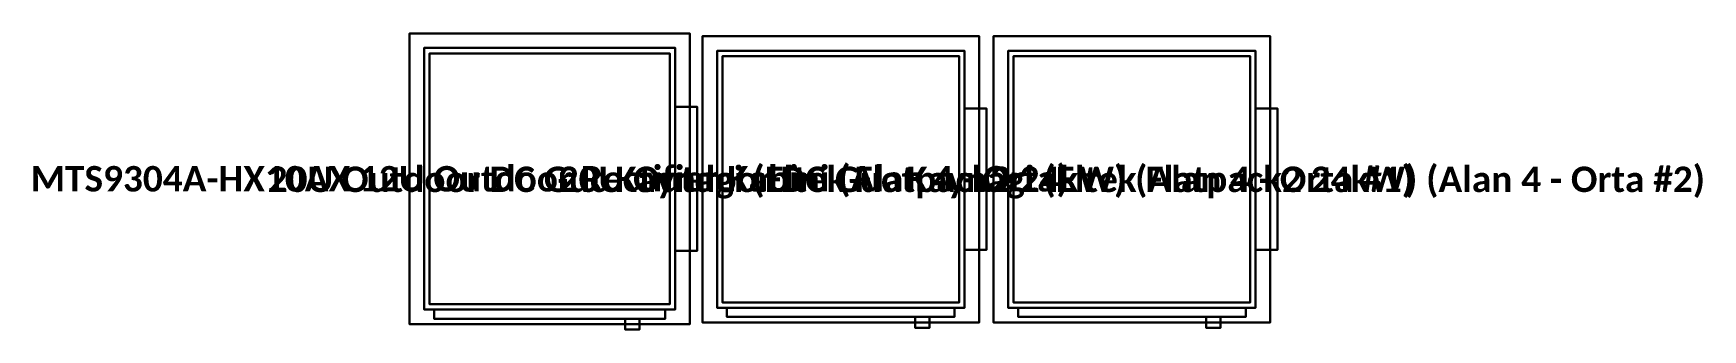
# Model space of a CAD drawing. Header units: millimetres. Extents: x -25000 to 25000, y -60388 to 35000.
# Drawn here: x -419 to 4169, y -60300 to -59485 of the extents above; entities that cross this region are included whole.
import ezdxf
from ezdxf.enums import TextEntityAlignment as Align

# ---------------------------------------------------------------- set-up
doc = ezdxf.new("R2010")
doc.units = ezdxf.units.MM
doc.layers.add('EKP_RECTIFIER_ELTEK_20U', color=3, linetype='CONTINUOUS')
doc.layers.add('EKP_RECTIFIER_MTS9304A', color=94, linetype='CONTINUOUS')
doc.styles.get("Standard").update_dxf_attribs({"font": 'calibrib.ttf'})

msp = doc.modelspace()

# ---------------------------------------------------------------- texts
at = {"layer": 'EKP_RECTIFIER_ELTEK_20U'}
for s, p in [('20U Outdoor DC Guc Kaynagi (Eltek Flatpack2 24kW) (Alan 4 - Orta #1)', (1800, -59886.5)), ('20U Outdoor DC Guc Kaynagi (Eltek Flatpack2 24kW) (Alan 4 - Orta #2)', (2600, -59886.5))]:
    msp.add_text(s, height=70, dxfattribs=at).set_placement(p, align=Align.MIDDLE_CENTER)
at = {"layer": 'EKP_RECTIFIER_MTS9304A'}
msp.add_text('MTS9304A-HX10AX 12U Outdoor Rectifier Kabini (Alan 4 - Orta)', height=70, dxfattribs=at).set_placement((1000, -59885), align=Align.MIDDLE_CENTER)

# ---------------------------------------------------------------- linework, layer by layer
at = {"layer": 'EKP_RECTIFIER_ELTEK_20U'}
for p, q in [((2180, -59493, 19361), (1420, -59493, 19361)), ((1420, -59493, 19361), (1420, -60280, 19361)), ((2180, -59493, 19441), (1420, -59493, 19441)), ((1420, -59493, 19441), (1420, -60280, 19441)), ((1420, -59493, 19361), (1420, -59493, 19441)), ((2180, -60280, 19361), (2180, -59493, 19361)), ((2180, -60280, 19441), (2180, -59493, 19441)), ((2180, -59493, 19361), (2180, -59493, 19441)), ((2980, -59493, 19361), (2220, -59493, 19361)), ((2220, -59493, 19361), (2220, -60280, 19361)), ((2980, -59493, 19441), (2220, -59493, 19441)), ((2220, -59493, 19441), (2220, -60280, 19441)), ((2220, -59493, 19361), (2220, -59493, 19441)), ((2980, -60280, 19361), (2980, -59493, 19361)), ((2980, -60280, 19441), (2980, -59493, 19441)), ((2980, -59493, 19361), (2980, -59493, 19441)), ((2140, -59533, 18221), (1460, -59533, 18221)), ((1460, -59533, 18221), (1460, -60240, 18221)), ((2140, -59533, 19361), (1460, -59533, 19361)), ((1460, -59533, 19361), (1460, -60240, 19361)), ((1460, -59533, 18221), (1460, -59533, 19361)), ((2125, -59548, 18121), (1475, -59548, 18121)), ((1475, -59548, 18121), (1475, -60225, 18121)), ((2125, -59548, 18221), (1475, -59548, 18221)), ((1475, -59548, 18221), (1475, -60225, 18221)), ((1475, -59548, 18121), (1475, -59548, 18221)), ((2125, -60225, 18121), (2125, -59548, 18121)), ((2125, -60225, 18221), (2125, -59548, 18221)), ((2125, -59548, 18121), (2125, -59548, 18221)), ((2140, -60240, 18221), (2140, -59533, 18221)), ((2140, -60240, 19361), (2140, -59533, 19361)), ((2140, -59533, 18221), (2140, -59533, 19361)), ((2940, -59533, 18221), (2260, -59533, 18221)), ((2260, -59533, 18221), (2260, -60240, 18221)), ((2940, -59533, 19361), (2260, -59533, 19361)), ((2260, -59533, 19361), (2260, -60240, 19361)), ((2260, -59533, 18221), (2260, -59533, 19361)), ((2925, -59548, 18121), (2275, -59548, 18121)), ((2275, -59548, 18121), (2275, -60225, 18121)), ((2925, -59548, 18221), (2275, -59548, 18221)), ((2275, -59548, 18221), (2275, -60225, 18221)), ((2275, -59548, 18121), (2275, -59548, 18221)), ((2925, -60225, 18121), (2925, -59548, 18121)), ((2925, -60225, 18221), (2925, -59548, 18221)), ((2925, -59548, 18121), (2925, -59548, 18221)), ((2940, -60240, 18221), (2940, -59533, 18221)), ((2940, -60240, 19361), (2940, -59533, 19361)), ((2940, -59533, 18221), (2940, -59533, 19361)), ((2200, -59692.1, 18420.5), (2140, -59692.1, 18420.5)), ((2140, -59692.1, 18420.5), (2140, -60080.9, 18420.5)), ((2200, -59692.1, 19161.5), (2140, -59692.1, 19161.5)), ((2140, -59692.1, 19161.5), (2140, -60080.9, 19161.5)), ((2140, -59692.1, 18420.5), (2140, -59692.1, 19161.5)), ((2200, -60080.9, 18420.5), (2200, -59692.1, 18420.5)), ((2200, -60080.9, 19161.5), (2200, -59692.1, 19161.5)), ((2200, -59692.1, 18420.5), (2200, -59692.1, 19161.5)), ((3000, -59692.1, 18420.5), (2940, -59692.1, 18420.5)), ((2940, -59692.1, 18420.5), (2940, -60080.9, 18420.5)), ((3000, -59692.1, 19161.5), (2940, -59692.1, 19161.5)), ((2940, -59692.1, 19161.5), (2940, -60080.9, 19161.5)), ((2940, -59692.1, 18420.5), (2940, -59692.1, 19161.5)), ((3000, -60080.9, 18420.5), (3000, -59692.1, 18420.5)), ((3000, -60080.9, 19161.5), (3000, -59692.1, 19161.5)), ((3000, -59692.1, 18420.5), (3000, -59692.1, 19161.5)), ((2140, -60080.9, 18420.5), (2200, -60080.9, 18420.5)), ((2140, -60080.9, 19161.5), (2200, -60080.9, 19161.5)), ((2140, -60080.9, 18420.5), (2140, -60080.9, 19161.5)), ((2200, -60080.9, 18420.5), (2200, -60080.9, 19161.5)), ((2940, -60080.9, 18420.5), (3000, -60080.9, 18420.5)), ((2940, -60080.9, 19161.5), (3000, -60080.9, 19161.5)), ((2940, -60080.9, 18420.5), (2940, -60080.9, 19161.5)), ((3000, -60080.9, 18420.5), (3000, -60080.9, 19161.5)), ((1475, -60225, 18121), (2125, -60225, 18121)), ((1475, -60225, 18221), (2125, -60225, 18221)), ((1475, -60225, 18121), (1475, -60225, 18221)), ((2125, -60225, 18121), (2125, -60225, 18221)), ((2275, -60225, 18121), (2925, -60225, 18121)), ((2275, -60225, 18221), (2925, -60225, 18221)), ((2275, -60225, 18121), (2275, -60225, 18221)), ((2925, -60225, 18121), (2925, -60225, 18221)), ((1420, -60280, 19361), (2180, -60280, 19361)), ((1420, -60280, 19441), (2180, -60280, 19441)), ((1420, -60280, 19361), (1420, -60280, 19441)), ((1460, -60240, 18221), (2140, -60240, 18221)), ((1460, -60240, 19361), (2140, -60240, 19361)), ((1460, -60240, 18221), (1460, -60240, 19361)), ((2112.8, -60240, 18251), (1487.2, -60240, 18251)), ((1487.2, -60240, 18251), (1487.2, -60265, 18251)), ((2112.8, -60240, 19337), (1487.2, -60240, 19337)), ((1487.2, -60240, 19337), (1487.2, -60265, 19337)), ((1487.2, -60240, 18251), (1487.2, -60240, 19337)), ((1487.2, -60265, 18251), (2112.8, -60265, 18251)), ((1487.2, -60265, 19337), (2112.8, -60265, 19337)), ((1487.2, -60265, 18251), (1487.2, -60265, 19337)), ((2044, -60265, 18701), (2004, -60265, 18701)), ((2004, -60265, 18701), (2004, -60295, 18701)), ((2044, -60265, 18881), (2004, -60265, 18881)), ((2004, -60265, 18881), (2004, -60295, 18881)), ((2004, -60265, 18701), (2004, -60265, 18881)), ((2044, -60295, 18701), (2044, -60265, 18701)), ((2044, -60295, 18881), (2044, -60265, 18881)), ((2044, -60265, 18701), (2044, -60265, 18881)), ((2112.8, -60265, 18251), (2112.8, -60240, 18251)), ((2112.8, -60265, 19337), (2112.8, -60240, 19337)), ((2112.8, -60240, 18251), (2112.8, -60240, 19337)), ((2112.8, -60265, 18251), (2112.8, -60265, 19337)), ((2140, -60240, 18221), (2140, -60240, 19361)), ((2180, -60280, 19361), (2180, -60280, 19441)), ((2220, -60280, 19361), (2980, -60280, 19361)), ((2220, -60280, 19441), (2980, -60280, 19441)), ((2220, -60280, 19361), (2220, -60280, 19441)), ((2260, -60240, 18221), (2940, -60240, 18221)), ((2260, -60240, 19361), (2940, -60240, 19361)), ((2260, -60240, 18221), (2260, -60240, 19361)), ((2912.8, -60240, 18251), (2287.2, -60240, 18251)), ((2287.2, -60240, 18251), (2287.2, -60265, 18251)), ((2912.8, -60240, 19337), (2287.2, -60240, 19337)), ((2287.2, -60240, 19337), (2287.2, -60265, 19337)), ((2287.2, -60240, 18251), (2287.2, -60240, 19337)), ((2287.2, -60265, 18251), (2912.8, -60265, 18251)), ((2287.2, -60265, 19337), (2912.8, -60265, 19337)), ((2287.2, -60265, 18251), (2287.2, -60265, 19337)), ((2844, -60265, 18701), (2804, -60265, 18701)), ((2804, -60265, 18701), (2804, -60295, 18701)), ((2844, -60265, 18881), (2804, -60265, 18881)), ((2804, -60265, 18881), (2804, -60295, 18881)), ((2804, -60265, 18701), (2804, -60265, 18881)), ((2844, -60295, 18701), (2844, -60265, 18701)), ((2844, -60295, 18881), (2844, -60265, 18881)), ((2844, -60265, 18701), (2844, -60265, 18881)), ((2912.8, -60265, 18251), (2912.8, -60240, 18251)), ((2912.8, -60265, 19337), (2912.8, -60240, 19337)), ((2912.8, -60240, 18251), (2912.8, -60240, 19337)), ((2912.8, -60265, 18251), (2912.8, -60265, 19337)), ((2940, -60240, 18221), (2940, -60240, 19361)), ((2980, -60280, 19361), (2980, -60280, 19441)), ((2004, -60295, 18701), (2044, -60295, 18701)), ((2004, -60295, 18881), (2044, -60295, 18881)), ((2004, -60295, 18701), (2004, -60295, 18881)), ((2044, -60295, 18701), (2044, -60295, 18881)), ((2804, -60295, 18701), (2844, -60295, 18701)), ((2804, -60295, 18881), (2844, -60295, 18881)), ((2804, -60295, 18701), (2804, -60295, 18881)), ((2844, -60295, 18701), (2844, -60295, 18881))]:
    msp.add_line(p, q, dxfattribs=at)
for points in [[(1420, -60280, 19361), (2180, -60280, 19361), (2180, -59493, 19361), (1420, -59493, 19361)], [(1420, -60280, 19441), (2180, -60280, 19441), (2180, -59493, 19441), (1420, -59493, 19441)], [(1420, -59493, 19361), (2180, -59493, 19361), (2180, -59493, 19441), (1420, -59493, 19441)], [(1420, -60280, 19361), (1420, -59493, 19361), (1420, -59493, 19441), (1420, -60280, 19441)], [(2180, -60280, 19361), (2180, -59493, 19361), (2180, -59493, 19441), (2180, -60280, 19441)], [(2220, -60280, 19361), (2980, -60280, 19361), (2980, -59493, 19361), (2220, -59493, 19361)], [(2220, -60280, 19441), (2980, -60280, 19441), (2980, -59493, 19441), (2220, -59493, 19441)], [(2220, -59493, 19361), (2980, -59493, 19361), (2980, -59493, 19441), (2220, -59493, 19441)], [(2220, -60280, 19361), (2220, -59493, 19361), (2220, -59493, 19441), (2220, -60280, 19441)], [(2980, -60280, 19361), (2980, -59493, 19361), (2980, -59493, 19441), (2980, -60280, 19441)], [(1460, -60240, 18221), (2140, -60240, 18221), (2140, -59533, 18221), (1460, -59533, 18221)], [(1460, -60240, 19361), (2140, -60240, 19361), (2140, -59533, 19361), (1460, -59533, 19361)], [(1460, -59533, 18221), (2140, -59533, 18221), (2140, -59533, 19361), (1460, -59533, 19361)], [(1460, -60240, 18221), (1460, -59533, 18221), (1460, -59533, 19361), (1460, -60240, 19361)], [(1475, -60225, 18121), (2125, -60225, 18121), (2125, -59548, 18121), (1475, -59548, 18121)], [(1475, -60225, 18221), (2125, -60225, 18221), (2125, -59548, 18221), (1475, -59548, 18221)], [(1475, -59548, 18121), (2125, -59548, 18121), (2125, -59548, 18221), (1475, -59548, 18221)], [(1475, -60225, 18121), (1475, -59548, 18121), (1475, -59548, 18221), (1475, -60225, 18221)], [(2125, -60225, 18121), (2125, -59548, 18121), (2125, -59548, 18221), (2125, -60225, 18221)], [(2140, -60240, 18221), (2140, -59533, 18221), (2140, -59533, 19361), (2140, -60240, 19361)], [(2260, -60240, 18221), (2940, -60240, 18221), (2940, -59533, 18221), (2260, -59533, 18221)], [(2260, -60240, 19361), (2940, -60240, 19361), (2940, -59533, 19361), (2260, -59533, 19361)], [(2260, -59533, 18221), (2940, -59533, 18221), (2940, -59533, 19361), (2260, -59533, 19361)], [(2260, -60240, 18221), (2260, -59533, 18221), (2260, -59533, 19361), (2260, -60240, 19361)], [(2275, -60225, 18121), (2925, -60225, 18121), (2925, -59548, 18121), (2275, -59548, 18121)], [(2275, -60225, 18221), (2925, -60225, 18221), (2925, -59548, 18221), (2275, -59548, 18221)], [(2275, -59548, 18121), (2925, -59548, 18121), (2925, -59548, 18221), (2275, -59548, 18221)], [(2275, -60225, 18121), (2275, -59548, 18121), (2275, -59548, 18221), (2275, -60225, 18221)], [(2925, -60225, 18121), (2925, -59548, 18121), (2925, -59548, 18221), (2925, -60225, 18221)], [(2940, -60240, 18221), (2940, -59533, 18221), (2940, -59533, 19361), (2940, -60240, 19361)], [(2140, -60080.9, 18420.5), (2200, -60080.9, 18420.5), (2200, -59692.1, 18420.5), (2140, -59692.1, 18420.5)], [(2140, -60080.9, 19161.5), (2200, -60080.9, 19161.5), (2200, -59692.1, 19161.5), (2140, -59692.1, 19161.5)], [(2140, -59692.1, 18420.5), (2200, -59692.1, 18420.5), (2200, -59692.1, 19161.5), (2140, -59692.1, 19161.5)], [(2140, -60080.9, 18420.5), (2140, -59692.1, 18420.5), (2140, -59692.1, 19161.5), (2140, -60080.9, 19161.5)], [(2200, -60080.9, 18420.5), (2200, -59692.1, 18420.5), (2200, -59692.1, 19161.5), (2200, -60080.9, 19161.5)], [(2940, -60080.9, 18420.5), (3000, -60080.9, 18420.5), (3000, -59692.1, 18420.5), (2940, -59692.1, 18420.5)], [(2940, -60080.9, 19161.5), (3000, -60080.9, 19161.5), (3000, -59692.1, 19161.5), (2940, -59692.1, 19161.5)], [(2940, -59692.1, 18420.5), (3000, -59692.1, 18420.5), (3000, -59692.1, 19161.5), (2940, -59692.1, 19161.5)], [(2940, -60080.9, 18420.5), (2940, -59692.1, 18420.5), (2940, -59692.1, 19161.5), (2940, -60080.9, 19161.5)], [(3000, -60080.9, 18420.5), (3000, -59692.1, 18420.5), (3000, -59692.1, 19161.5), (3000, -60080.9, 19161.5)], [(2140, -60080.9, 18420.5), (2200, -60080.9, 18420.5), (2200, -60080.9, 19161.5), (2140, -60080.9, 19161.5)], [(2940, -60080.9, 18420.5), (3000, -60080.9, 18420.5), (3000, -60080.9, 19161.5), (2940, -60080.9, 19161.5)], [(1475, -60225, 18121), (2125, -60225, 18121), (2125, -60225, 18221), (1475, -60225, 18221)], [(2275, -60225, 18121), (2925, -60225, 18121), (2925, -60225, 18221), (2275, -60225, 18221)], [(1420, -60280, 19361), (2180, -60280, 19361), (2180, -60280, 19441), (1420, -60280, 19441)], [(1460, -60240, 18221), (2140, -60240, 18221), (2140, -60240, 19361), (1460, -60240, 19361)], [(1487.2, -60265, 18251), (2112.8, -60265, 18251), (2112.8, -60240, 18251), (1487.2, -60240, 18251)], [(1487.2, -60265, 19337), (2112.8, -60265, 19337), (2112.8, -60240, 19337), (1487.2, -60240, 19337)], [(1487.2, -60240, 18251), (2112.8, -60240, 18251), (2112.8, -60240, 19337), (1487.2, -60240, 19337)], [(1487.2, -60265, 18251), (1487.2, -60240, 18251), (1487.2, -60240, 19337), (1487.2, -60265, 19337)], [(1487.2, -60265, 18251), (2112.8, -60265, 18251), (2112.8, -60265, 19337), (1487.2, -60265, 19337)], [(2004, -60295, 18701), (2044, -60295, 18701), (2044, -60265, 18701), (2004, -60265, 18701)], [(2004, -60295, 18881), (2044, -60295, 18881), (2044, -60265, 18881), (2004, -60265, 18881)], [(2004, -60265, 18701), (2044, -60265, 18701), (2044, -60265, 18881), (2004, -60265, 18881)], [(2004, -60295, 18701), (2004, -60265, 18701), (2004, -60265, 18881), (2004, -60295, 18881)], [(2044, -60295, 18701), (2044, -60265, 18701), (2044, -60265, 18881), (2044, -60295, 18881)], [(2112.8, -60265, 18251), (2112.8, -60240, 18251), (2112.8, -60240, 19337), (2112.8, -60265, 19337)], [(2220, -60280, 19361), (2980, -60280, 19361), (2980, -60280, 19441), (2220, -60280, 19441)], [(2260, -60240, 18221), (2940, -60240, 18221), (2940, -60240, 19361), (2260, -60240, 19361)], [(2287.2, -60265, 18251), (2912.8, -60265, 18251), (2912.8, -60240, 18251), (2287.2, -60240, 18251)], [(2287.2, -60265, 19337), (2912.8, -60265, 19337), (2912.8, -60240, 19337), (2287.2, -60240, 19337)], [(2287.2, -60240, 18251), (2912.8, -60240, 18251), (2912.8, -60240, 19337), (2287.2, -60240, 19337)], [(2287.2, -60265, 18251), (2287.2, -60240, 18251), (2287.2, -60240, 19337), (2287.2, -60265, 19337)], [(2287.2, -60265, 18251), (2912.8, -60265, 18251), (2912.8, -60265, 19337), (2287.2, -60265, 19337)], [(2804, -60295, 18701), (2844, -60295, 18701), (2844, -60265, 18701), (2804, -60265, 18701)], [(2804, -60295, 18881), (2844, -60295, 18881), (2844, -60265, 18881), (2804, -60265, 18881)], [(2804, -60265, 18701), (2844, -60265, 18701), (2844, -60265, 18881), (2804, -60265, 18881)], [(2804, -60295, 18701), (2804, -60265, 18701), (2804, -60265, 18881), (2804, -60295, 18881)], [(2844, -60295, 18701), (2844, -60265, 18701), (2844, -60265, 18881), (2844, -60295, 18881)], [(2912.8, -60265, 18251), (2912.8, -60240, 18251), (2912.8, -60240, 19337), (2912.8, -60265, 19337)], [(2004, -60295, 18701), (2044, -60295, 18701), (2044, -60295, 18881), (2004, -60295, 18881)], [(2804, -60295, 18701), (2844, -60295, 18701), (2844, -60295, 18881), (2804, -60295, 18881)]]:
    msp.add_3dface(points, dxfattribs=at)
at = {"layer": 'EKP_RECTIFIER_MTS9304A'}
for p, q in [((1385, -59485, 19291), (615, -59485, 19291)), ((615, -59485, 19291), (615, -60285, 19291)), ((1385, -59485, 19371), (615, -59485, 19371)), ((615, -59485, 19371), (615, -60285, 19371)), ((615, -59485, 19291), (615, -59485, 19371)), ((1385, -60285, 19291), (1385, -59485, 19291)), ((1385, -60285, 19371), (1385, -59485, 19371)), ((1385, -59485, 19291), (1385, -59485, 19371)), ((1345, -59525, 18221), (655, -59525, 18221)), ((655, -59525, 18221), (655, -60245, 18221)), ((1345, -59525, 19291), (655, -59525, 19291)), ((655, -59525, 19291), (655, -60245, 19291)), ((655, -59525, 18221), (655, -59525, 19291)), ((1330, -59540, 18121), (670, -59540, 18121)), ((670, -59540, 18121), (670, -60230, 18121)), ((1330, -59540, 18221), (670, -59540, 18221)), ((670, -59540, 18221), (670, -60230, 18221)), ((670, -59540, 18121), (670, -59540, 18221)), ((1330, -60230, 18121), (1330, -59540, 18121)), ((1330, -60230, 18221), (1330, -59540, 18221)), ((1330, -59540, 18121), (1330, -59540, 18221)), ((1345, -60245, 18221), (1345, -59525, 18221)), ((1345, -60245, 19291), (1345, -59525, 19291)), ((1345, -59525, 18221), (1345, -59525, 19291)), ((1405, -59687, 18408.2), (1345, -59687, 18408.2)), ((1345, -59687, 18408.2), (1345, -60083, 18408.2)), ((1405, -59687, 19103.7), (1345, -59687, 19103.7)), ((1345, -59687, 19103.7), (1345, -60083, 19103.7)), ((1345, -59687, 18408.2), (1345, -59687, 19103.7)), ((1405, -60083, 18408.2), (1405, -59687, 18408.2)), ((1405, -60083, 19103.7), (1405, -59687, 19103.7)), ((1405, -59687, 18408.2), (1405, -59687, 19103.7)), ((1345, -60083, 18408.2), (1405, -60083, 18408.2)), ((1345, -60083, 19103.7), (1405, -60083, 19103.7)), ((1345, -60083, 18408.2), (1345, -60083, 19103.7)), ((1405, -60083, 18408.2), (1405, -60083, 19103.7)), ((670, -60230, 18121), (1330, -60230, 18121)), ((670, -60230, 18221), (1330, -60230, 18221)), ((670, -60230, 18121), (670, -60230, 18221)), ((1330, -60230, 18121), (1330, -60230, 18221)), ((655, -60245, 18221), (1345, -60245, 18221)), ((655, -60245, 19291), (1345, -60245, 19291)), ((655, -60245, 18221), (655, -60245, 19291)), ((1317.4, -60245, 18251), (682.6, -60245, 18251)), ((682.6, -60245, 18251), (682.6, -60270, 18251)), ((1317.4, -60245, 19267), (682.6, -60245, 19267)), ((682.6, -60245, 19267), (682.6, -60270, 19267)), ((682.6, -60245, 18251), (682.6, -60245, 19267)), ((682.6, -60270, 18251), (1317.4, -60270, 18251)), ((682.6, -60270, 19267), (1317.4, -60270, 19267)), ((682.6, -60270, 18251), (682.6, -60270, 19267)), ((1247, -60270, 18666), (1207, -60270, 18666)), ((1207, -60270, 18666), (1207, -60300, 18666)), ((1247, -60270, 18846), (1207, -60270, 18846)), ((1207, -60270, 18846), (1207, -60300, 18846)), ((1207, -60270, 18666), (1207, -60270, 18846)), ((1247, -60300, 18666), (1247, -60270, 18666)), ((1247, -60300, 18846), (1247, -60270, 18846)), ((1247, -60270, 18666), (1247, -60270, 18846)), ((1317.4, -60270, 18251), (1317.4, -60245, 18251)), ((1317.4, -60270, 19267), (1317.4, -60245, 19267)), ((1317.4, -60245, 18251), (1317.4, -60245, 19267)), ((1317.4, -60270, 18251), (1317.4, -60270, 19267)), ((1345, -60245, 18221), (1345, -60245, 19291)), ((615, -60285, 19291), (1385, -60285, 19291)), ((615, -60285, 19371), (1385, -60285, 19371)), ((615, -60285, 19291), (615, -60285, 19371)), ((1207, -60300, 18666), (1247, -60300, 18666)), ((1207, -60300, 18846), (1247, -60300, 18846)), ((1207, -60300, 18666), (1207, -60300, 18846)), ((1247, -60300, 18666), (1247, -60300, 18846)), ((1385, -60285, 19291), (1385, -60285, 19371))]:
    msp.add_line(p, q, dxfattribs=at)
for points in [[(615, -60285, 19291), (1385, -60285, 19291), (1385, -59485, 19291), (615, -59485, 19291)], [(615, -60285, 19371), (1385, -60285, 19371), (1385, -59485, 19371), (615, -59485, 19371)], [(615, -59485, 19291), (1385, -59485, 19291), (1385, -59485, 19371), (615, -59485, 19371)], [(615, -60285, 19291), (615, -59485, 19291), (615, -59485, 19371), (615, -60285, 19371)], [(1385, -60285, 19291), (1385, -59485, 19291), (1385, -59485, 19371), (1385, -60285, 19371)], [(655, -60245, 18221), (1345, -60245, 18221), (1345, -59525, 18221), (655, -59525, 18221)], [(655, -60245, 19291), (1345, -60245, 19291), (1345, -59525, 19291), (655, -59525, 19291)], [(655, -59525, 18221), (1345, -59525, 18221), (1345, -59525, 19291), (655, -59525, 19291)], [(655, -60245, 18221), (655, -59525, 18221), (655, -59525, 19291), (655, -60245, 19291)], [(670, -60230, 18121), (1330, -60230, 18121), (1330, -59540, 18121), (670, -59540, 18121)], [(670, -60230, 18221), (1330, -60230, 18221), (1330, -59540, 18221), (670, -59540, 18221)], [(670, -59540, 18121), (1330, -59540, 18121), (1330, -59540, 18221), (670, -59540, 18221)], [(670, -60230, 18121), (670, -59540, 18121), (670, -59540, 18221), (670, -60230, 18221)], [(1330, -60230, 18121), (1330, -59540, 18121), (1330, -59540, 18221), (1330, -60230, 18221)], [(1345, -60245, 18221), (1345, -59525, 18221), (1345, -59525, 19291), (1345, -60245, 19291)], [(1345, -60083, 18408.2), (1405, -60083, 18408.2), (1405, -59687, 18408.2), (1345, -59687, 18408.2)], [(1345, -60083, 19103.7), (1405, -60083, 19103.7), (1405, -59687, 19103.7), (1345, -59687, 19103.7)], [(1345, -59687, 18408.2), (1405, -59687, 18408.2), (1405, -59687, 19103.7), (1345, -59687, 19103.7)], [(1345, -60083, 18408.2), (1345, -59687, 18408.2), (1345, -59687, 19103.7), (1345, -60083, 19103.7)], [(1405, -60083, 18408.2), (1405, -59687, 18408.2), (1405, -59687, 19103.7), (1405, -60083, 19103.7)], [(1345, -60083, 18408.2), (1405, -60083, 18408.2), (1405, -60083, 19103.7), (1345, -60083, 19103.7)], [(670, -60230, 18121), (1330, -60230, 18121), (1330, -60230, 18221), (670, -60230, 18221)], [(655, -60245, 18221), (1345, -60245, 18221), (1345, -60245, 19291), (655, -60245, 19291)], [(682.6, -60270, 18251), (1317.4, -60270, 18251), (1317.4, -60245, 18251), (682.6, -60245, 18251)], [(682.6, -60270, 19267), (1317.4, -60270, 19267), (1317.4, -60245, 19267), (682.6, -60245, 19267)], [(682.6, -60245, 18251), (1317.4, -60245, 18251), (1317.4, -60245, 19267), (682.6, -60245, 19267)], [(682.6, -60270, 18251), (682.6, -60245, 18251), (682.6, -60245, 19267), (682.6, -60270, 19267)], [(682.6, -60270, 18251), (1317.4, -60270, 18251), (1317.4, -60270, 19267), (682.6, -60270, 19267)], [(1207, -60300, 18666), (1247, -60300, 18666), (1247, -60270, 18666), (1207, -60270, 18666)], [(1207, -60300, 18846), (1247, -60300, 18846), (1247, -60270, 18846), (1207, -60270, 18846)], [(1207, -60270, 18666), (1247, -60270, 18666), (1247, -60270, 18846), (1207, -60270, 18846)], [(1207, -60300, 18666), (1207, -60270, 18666), (1207, -60270, 18846), (1207, -60300, 18846)], [(1247, -60300, 18666), (1247, -60270, 18666), (1247, -60270, 18846), (1247, -60300, 18846)], [(1317.4, -60270, 18251), (1317.4, -60245, 18251), (1317.4, -60245, 19267), (1317.4, -60270, 19267)], [(615, -60285, 19291), (1385, -60285, 19291), (1385, -60285, 19371), (615, -60285, 19371)], [(1207, -60300, 18666), (1247, -60300, 18666), (1247, -60300, 18846), (1207, -60300, 18846)]]:
    msp.add_3dface(points, dxfattribs=at)

msp.set_redraw_order([(e.dxf.handle, doc.entitydb.next_handle()) for e in msp.query("TEXT MTEXT ATTDEF DIMENSION ARC_DIMENSION")])  # texts and dimensions are drawn at this point

doc.saveas('drawing.dxf')
